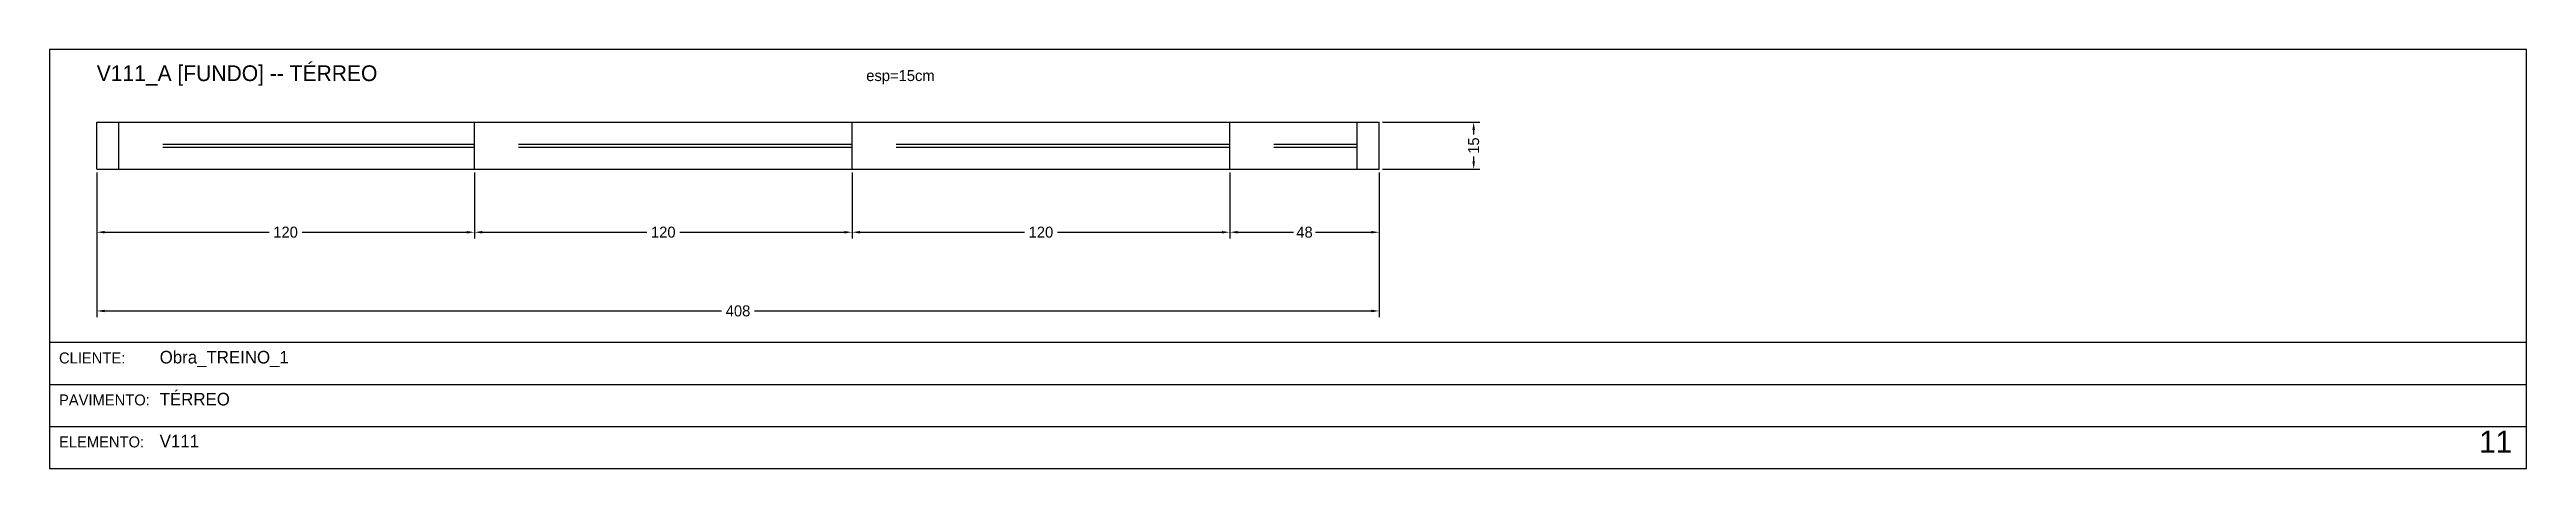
# Model space of a CAD drawing. Header units: metres. Extents: x 0 to 3208, y -1382 to -20.
# Drawn here: x 1614 to 2401, y -459 to -326 of the extents above; entities that cross this region are included whole.
import ezdxf

# ---------------------------------------------------------------- set-up
doc = ezdxf.new("R2010")
doc.units = ezdxf.units.M
for name, color, linetype in [('BORDA_CELULA', 9, 'Continuous'), ('CARIMBO', 9, 'Continuous'), ('COTA', 241, 'Continuous'), ('NOMENCLATURA', 7, 'Continuous'), ('Painéis', 200, 'Continuous'), ('SARR_2.2x7', 40, 'Continuous')]:
    doc.layers.add(name, color=color, linetype=linetype)
doc.dimstyles.new('COTA', dxfattribs={"dimtxt": 3.5, "dimasz": 2.5, "dimexe": 2, "dimexo": 1, "dimgap": 0.9, "dimtad": 1, "dimdec": 0, "dimrnd": 1, "dimcen": 2.5, "dimclrd": 4, "dimclre": 4, "dimclrt": 4, "dimazin": 3, "dimtfac": 1, "dimtmove": 0, "dimatfit": 3})

msp = doc.modelspace()

# ---------------------------------------------------------------- texts
at = {"layer": 'CARIMBO', "color": 9}
for s, p in [('CLIENTE:', (1617, -425.67)), ('PAVIMENTO:', (1617, -439)), ('ELEMENTO:', (1617, -452.33))]:
    msp.add_text(s, height=3.5, dxfattribs=at).set_placement(p)
at = {"layer": 'CARIMBO', "color": 2}
for s, p in [('Obra_TREINO_1', (1649, -425.67)), ('TÉRREO', (1649, -439)), ('V111', (1649, -452.33))]:
    msp.add_text(s, height=4, dxfattribs=at).set_placement(p)
at = {"layer": 'CARIMBO', "color": 3}
msp.add_text('11', height=7, dxfattribs=at).set_placement((2386, -454))
at = {"layer": 'COTA'}
msp.add_text('esp=15cm', height=3.5, dxfattribs=at).set_placement((1873.5, -336))
at = {"layer": 'NOMENCLATURA'}
msp.add_text('V111_A [FUNDO] -- TÉRREO', height=5, dxfattribs=at).set_placement((1629, -336))

# ---------------------------------------------------------------- blocks, each defined once
blk = doc.blocks.new('_CLOSEDFILLED')
at = {"color": 0, "linetype": 'BYBLOCK'}
blk.add_solid([(-1, 0.16), (0, 0), (-1, -0.16)], dxfattribs=at)
blk = doc.blocks.new('*D62')
at = {"color": 4}
for p, q in [((1629, -365), (1629, -386)), ((1749, -365), (1749, -386)), ((1631.5, -384), (1683.75, -384)), ((1694.25, -384), (1746.5, -384))]:
    blk.add_line(p, q, dxfattribs=at)
at = {"layer": 'Defpoints'}
for p in [(1629, -364), (1749, -364), (1629, -384)]:
    blk.add_point(p, dxfattribs=at)
at = {"layer": 'COTA', "color": 4, "xscale": 2.5, "yscale": 2.5, "rotation": 180}
blk.add_blockref('_CLOSEDFILLED', (1629, -384), dxfattribs=at)
at = {"layer": 'COTA', "color": 4, "xscale": 2.5, "yscale": 2.5}
blk.add_blockref('_CLOSEDFILLED', (1749, -384), dxfattribs=at)
at = {"layer": 'COTA', "color": 4, "insert": (1689, -384), "char_height": 3.5, "attachment_point": 5}
blk.add_mtext('120', dxfattribs=at)
blk = doc.blocks.new('*D63')
at = {"color": 4}
for p, q in [((1749, -365), (1749, -386)), ((1869, -365), (1869, -386)), ((1751.5, -384), (1803.75, -384)), ((1814.25, -384), (1866.5, -384))]:
    blk.add_line(p, q, dxfattribs=at)
at = {"layer": 'Defpoints'}
for p in [(1749, -364), (1869, -364), (1749, -384)]:
    blk.add_point(p, dxfattribs=at)
at = {"layer": 'COTA', "color": 4, "xscale": 2.5, "yscale": 2.5, "rotation": 180}
blk.add_blockref('_CLOSEDFILLED', (1749, -384), dxfattribs=at)
at = {"layer": 'COTA', "color": 4, "xscale": 2.5, "yscale": 2.5}
blk.add_blockref('_CLOSEDFILLED', (1869, -384), dxfattribs=at)
at = {"layer": 'COTA', "color": 4, "insert": (1809, -384), "char_height": 3.5, "attachment_point": 5}
blk.add_mtext('120', dxfattribs=at)
blk = doc.blocks.new('*D64')
at = {"color": 4}
for p, q in [((1869, -365), (1869, -386)), ((1989, -365), (1989, -386)), ((1871.5, -384), (1923.75, -384)), ((1934.25, -384), (1986.5, -384))]:
    blk.add_line(p, q, dxfattribs=at)
at = {"layer": 'Defpoints'}
for p in [(1869, -364), (1989, -364), (1869, -384)]:
    blk.add_point(p, dxfattribs=at)
at = {"layer": 'COTA', "color": 4, "xscale": 2.5, "yscale": 2.5, "rotation": 180}
blk.add_blockref('_CLOSEDFILLED', (1869, -384), dxfattribs=at)
at = {"layer": 'COTA', "color": 4, "xscale": 2.5, "yscale": 2.5}
blk.add_blockref('_CLOSEDFILLED', (1989, -384), dxfattribs=at)
at = {"layer": 'COTA', "color": 4, "insert": (1929, -384), "char_height": 3.5, "attachment_point": 5}
blk.add_mtext('120', dxfattribs=at)
blk = doc.blocks.new('*D65')
at = {"color": 4}
for p, q in [((1989, -365), (1989, -386)), ((2036.5, -365), (2036.5, -386)), ((1991.5, -384), (2009.25, -384)), ((2016.25, -384), (2034, -384))]:
    blk.add_line(p, q, dxfattribs=at)
at = {"layer": 'Defpoints'}
for p in [(1989, -364), (2036.5, -364), (1989, -384)]:
    blk.add_point(p, dxfattribs=at)
at = {"layer": 'COTA', "color": 4, "xscale": 2.5, "yscale": 2.5, "rotation": 180}
blk.add_blockref('_CLOSEDFILLED', (1989, -384), dxfattribs=at)
at = {"layer": 'COTA', "color": 4, "xscale": 2.5, "yscale": 2.5}
blk.add_blockref('_CLOSEDFILLED', (2036.5, -384), dxfattribs=at)
at = {"layer": 'COTA', "color": 4, "insert": (2012.75, -384), "char_height": 3.5, "attachment_point": 5}
blk.add_mtext('48', dxfattribs=at)
blk = doc.blocks.new('*D66')
at = {"color": 4}
for p, q in [((1629, -365), (1629, -411)), ((2036.5, -365), (2036.5, -411)), ((1631.5, -409), (1827.5, -409)), ((1838, -409), (2034, -409))]:
    blk.add_line(p, q, dxfattribs=at)
at = {"layer": 'Defpoints'}
for p in [(1629, -364), (2036.5, -364), (1629, -409)]:
    blk.add_point(p, dxfattribs=at)
at = {"layer": 'COTA', "color": 4, "xscale": 2.5, "yscale": 2.5, "rotation": 180}
blk.add_blockref('_CLOSEDFILLED', (1629, -409), dxfattribs=at)
at = {"layer": 'COTA', "color": 4, "xscale": 2.5, "yscale": 2.5}
blk.add_blockref('_CLOSEDFILLED', (2036.5, -409), dxfattribs=at)
at = {"layer": 'COTA', "color": 4, "insert": (1832.75, -409), "char_height": 3.5, "attachment_point": 5}
blk.add_mtext('408', dxfattribs=at)
blk = doc.blocks.new('*D67')
at = {"color": 4}
for p, q in [((2037.5, -349), (2068.5, -349)), ((2066.5, -353), (2066.5, -351.5)), ((2066.5, -361.5), (2066.5, -360)), ((2037.5, -364), (2068.5, -364))]:
    blk.add_line(p, q, dxfattribs=at)
at = {"layer": 'Defpoints'}
for p in [(2036.5, -349), (2036.5, -364), (2066.5, -364)]:
    blk.add_point(p, dxfattribs=at)
at = {"layer": 'COTA', "color": 4, "xscale": 2.5, "yscale": 2.5}
for p, rotation in [((2066.5, -349), 90), ((2066.5, -364), 270)]:
    blk.add_blockref('_CLOSEDFILLED', p, dxfattribs=dict(at, rotation=rotation))
at = {"layer": 'COTA', "color": 4, "insert": (2066.5, -356.5), "char_height": 3.5, "attachment_point": 5, "rotation": 90}
blk.add_mtext('15', dxfattribs=at)

# ---------------------------------------------------------------- dimensions: what is measured, and where the dimension line sits
at = {"layer": 'COTA'}
dim = msp.add_linear_dim(base=(2066.5, -364), p1=(2036.5, -364), p2=(2036.5, -349), angle=90, dimstyle='COTA', dxfattribs=at)
dim.commit()
dim.dimension.update_dxf_attribs({"geometry": '*D67', "text_midpoint": (2066.5, -356.5)})
for base, p1, p2, picture, middle in [((1629, -384), (1629, -364), (1749, -364), '*D62', (1689, -384)), ((1629, -409), (1629, -364), (2036.5, -364), '*D66', (1832.75, -409)), ((1749, -384), (1749, -364), (1869, -364), '*D63', (1809, -384)), ((1869, -384), (1869, -364), (1989, -364), '*D64', (1929, -384)), ((1989, -384), (1989, -364), (2036.5, -364), '*D65', (2012.75, -384))]:
    dim = msp.add_linear_dim(base=base, p1=p1, p2=p2, dimstyle='COTA', dxfattribs=at)
    dim.commit()
    dim.dimension.update_dxf_attribs({"geometry": picture, "text_midpoint": middle})

# ---------------------------------------------------------------- linework, layer by layer
at = {"layer": 'BORDA_CELULA'}
for points in [[(1614, -459), (2401, -459), (2401, -326), (1614, -326)], [(1614, -459), (2401, -459), (2401, -419), (1614, -419)]]:
    msp.add_lwpolyline(points, close=True, dxfattribs=at)
at = {"layer": 'CARIMBO'}
for p, q in [((1614, -432.33), (2401, -432.33)), ((1614, -445.67), (2401, -445.67)), ((1614, -459), (2401, -459))]:
    msp.add_line(p, q, dxfattribs=at)
at = {"layer": 'Painéis'}
for points in [[(1629, -364), (1629, -349)], [(1629, -349), (1749, -349)], [(1749, -349), (1869, -349)], [(1749, -364), (1749, -349)], [(1869, -349), (1989, -349)], [(1869, -364), (1869, -349)], [(1989, -349), (2036.5, -349)], [(1989, -364), (1989, -349)], [(2036.5, -364), (2036.5, -349)], [(1629, -364), (1749, -364)], [(1749, -364), (1869, -364)], [(1869, -364), (1989, -364)], [(1989, -364), (2036.5, -364)]]:
    msp.add_lwpolyline(points, dxfattribs=at)
at = {"layer": 'SARR_2.2x7'}
for points in [[(1636, -364), (1636, -349)], [(2029.5, -364), (2029.5, -349)], [(1650, -356), (1749, -356)], [(1650, -357), (1749, -357)], [(1763, -356), (1869, -356)], [(1763, -357), (1869, -357)], [(1883, -356), (1989, -356)], [(1883, -357), (1989, -357)], [(2003, -356), (2029.5, -356)], [(2003, -357), (2029.5, -357)]]:
    msp.add_lwpolyline(points, dxfattribs=at)

msp.set_redraw_order([(e.dxf.handle, doc.entitydb.next_handle()) for e in msp.query("TEXT MTEXT ATTDEF DIMENSION ARC_DIMENSION")])  # texts and dimensions are drawn at this point

doc.saveas('drawing.dxf')
